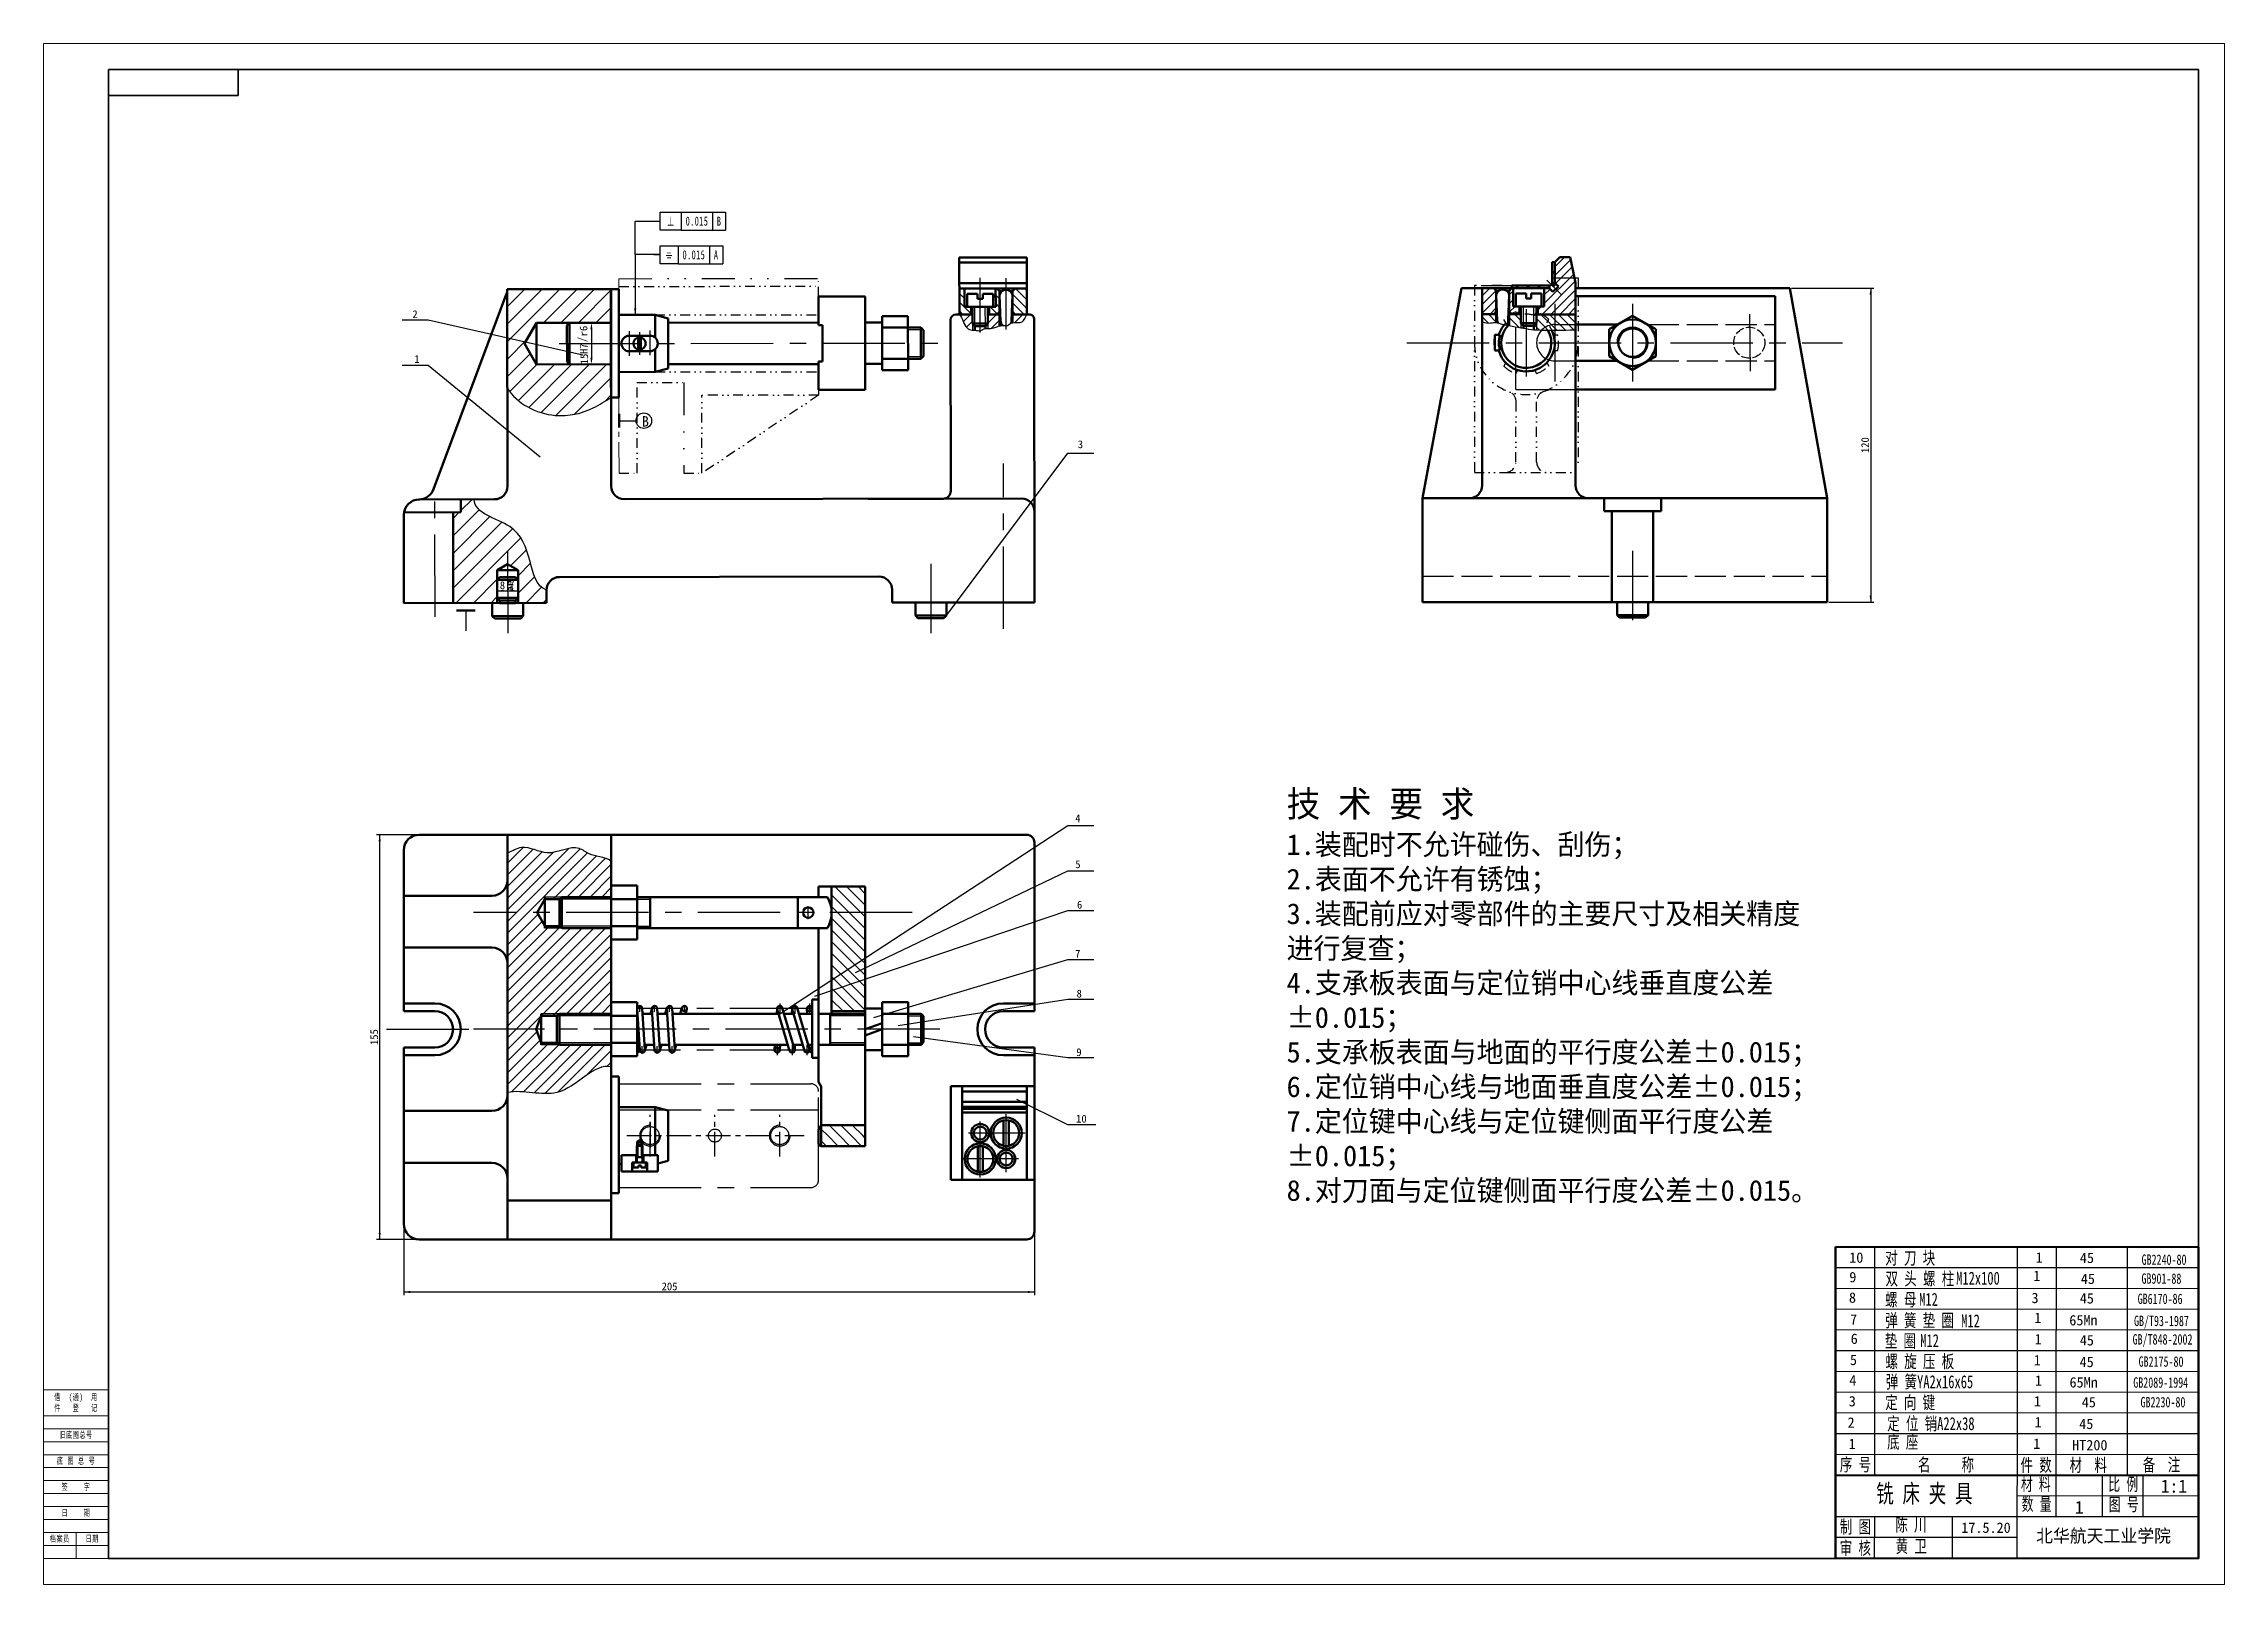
# Model space of a CAD drawing. Header units: millimetres. Extents: x -27 to 814, y 368 to 962.
import ezdxf
from ezdxf.enums import TextEntityAlignment as Align

# ---------------------------------------------------------------- set-up
doc = ezdxf.new("R2010")
doc.units = ezdxf.units.MM
for name, pattern in [('ACAD_ISO02W100', [15, 12, -3]), ('CENTER', [50.8, 31.75, -6.35, 6.35, -6.35]), ('DIVIDE', [31.75, 12.7, -6.35, 0, -6.35, 0, -6.35]), ('双点画线', [22, 12, -2, 2, -2, 2, -2])]:
    doc.linetypes.add(name, pattern=pattern)
doc.layers.get('0').update_dxf_attribs({"lineweight": 18})
for name, color, linetype, lineweight in [('中心线', 7, 'CENTER', 25), ('剖面线层', 4, 'Continuous', 18), ('图层1', 4, 'Continuous', 50), ('图层2', 5, 'Continuous', 25), ('图层3', 1, 'CENTER', 25), ('图层4', 3, 'DIVIDE', 25), ('图层5', 7, 'ACAD_ISO02W100', 35), ('尺寸线层', 3, 'Continuous', 18), ('粗实线', 7, 'Continuous', 50), ('粗实线层', 7, 'Continuous', 35), ('细实线', 7, 'Continuous', 25), ('细实线层', 7, 'Continuous', 18)]:
    doc.layers.add(name, color=color, linetype=linetype, lineweight=lineweight)
doc.styles.add('标准', font='', dxfattribs={"width": 0.667})
doc.styles.add('样式 1', font='', dxfattribs={"width": 0.707})
doc.styles.get('标准').set_extended_font_data('宋体')
doc.styles.get('样式 1').set_extended_font_data('宋体')
doc.dimstyles.new('ISO-25', dxfattribs={"dimtxt": 3, "dimasz": 2.5, "dimexe": 1.25, "dimexo": 0.625, "dimtad": 1, "dimtxsty": 'Standard', "dimcen": 2.5, "dimdle": 5, "dimadec": 0, "dimazin": 0, "dimtfac": 1, "dimtmove": 0, "dimatfit": 3, "dimfxl": 0, "dimarcsym": 0})
pattern_1 = [(45, (0, 0), (-2.12132, 2.12132), [])]

msp = doc.modelspace()

# ---------------------------------------------------------------- texts
at = {"layer": '图层2', "color": 0}
for s, insert, char_height, width, attachment_point, rotation in [('2', (115.142, 855.851), 3, 2.48079, 7, 0.074994), ('r6', (182.708, 848.825), 3, 5.85579, 7, 90.074994), ('1', (115.874, 838.567), 3, 1.83079, 7, 0.074994), ('/', (182.771, 846.56), 3, 2.73213, 7, 90.074994), ('H7', (182.777, 842.001), 3, 5.93072, 7, 90.074994), ('15', (182.952, 838.043), 3, 5.28079, 7, 90.074994), ('B', (203.617, 818.049), 4, 2.55556, 1, 0.074994), ('9', (669.278, 484.077), 4, 3.43664, 7, 359.967878), ('10', (669.242, 491.597), 4, 7.13664, 7, 359.967878), ('1', (740.264, 488.657), 4, 15, 1, 359.967878), ('1', (741.16, 495.701), 4, 15, 1, 359.967878), ('45', (758.214, 495.573), 4, 27.5, 1, 359.967878), ('8', (669.144, 476.178), 4, 3.40331, 7, 359.967878), ('3', (739.542, 480.113), 4, 15, 1, 359.967878), ('45', (758.181, 479.96), 4, 27.5, 1, 359.967878), ('45', (758.575, 487.486), 4, 27.5, 1, 359.967878), ('7', (669.595, 467.824), 4, 3.2366, 7, 359.967878), ('1', (740.654, 472.459), 4, 15, 1, 359.967878), ('65Mn', (754.13, 471.53), 4, 27.5, 1, 359.967878), ('6', (669.823, 460.312), 4, 3.40331, 7, 359.967878), ('1', (740.768, 464.211), 4, 15, 1, 359.967878), ('45', (758.173, 463.799), 4, 27.5, 1, 359.967878), ('5', (669.536, 452.155), 4, 3.2366, 7, 359.967878), ('1', (740.417, 456.12), 4, 15, 1, 359.967878), ('45', (758.102, 455.44), 4, 27.5, 1, 359.967878), ('4', (669.279, 444.33), 4, 3.66997, 7, 359.967878), ('1', (740.875, 448.228), 4, 15, 1, 359.967878), ('65Mn', (754.209, 447.573), 4, 27.5, 1, 359.967878), ('3', (669.059, 436.232), 4, 3.23664, 7, 359.967878), ('1', (740.471, 440.275), 4, 15, 1, 359.967878), ('45', (758.923, 439.925), 4, 27.5, 1, 359.967878), ('2', (668.606, 428.064), 4, 3.30331, 7, 359.967878), ('1', (740.695, 432.24), 4, 15, 1, 359.967878), ('45', (757.956, 427.507), 4, 7.70331, 7, 359.967878), ('1', (669.034, 419.838), 4, 2.43664, 7, 359.967878), ('1', (740.204, 423.92), 4, 15, 1, 359.967878), ('HT200', (755.236, 419.31), 4, 20.76997, 7, 359.967878)]:
    msp.add_mtext(s, dxfattribs=dict(at, insert=insert, char_height=char_height, width=width, attachment_point=attachment_point, rotation=rotation))
at = {"layer": '图层2', "color": 0, "char_height": 3, "attachment_point": 7}
for s, insert, width in [('3', (371.749, 805.666), 2.425), ('4', (370.758, 661.498), 2.75), ('5', (370.783, 643.738), 2.425), ('6', (371.423, 628.165), 2.55), ('7', (370.716, 609.306), 2.425), ('8', (371.275, 593.881), 2.55), ('9', (371.179, 571.301), 2.575), ('10', (371.098, 545.649), 5.35)]:
    msp.add_mtext(s, dxfattribs=dict(at, insert=insert, width=width))
at = {"layer": '图层2', "color": 0, "style": '样式 1'}
for s, insert, char_height, width, attachment_point, rotation in [('{\\Ftxt,gbcbig.shx;H7\\Pr6}', (152.148, 755.048), 1.5, 1.6545, 1, 0.074994), (' 对 刀 块', (680.716, 490.47), 5, 33.64691, 7, 359.967878), ('双 头 螺 柱', (683.254, 482.489), 5, 40.8054, 7, 359.967878), ('M12x100', (710.488, 488.231), 5, 17.8746, 1, 359.967878), ('GB2240-80', (782.002, 494.875), 4, 27.5, 1, 359.967878), ('螺 母', (683.084, 474.419), 5, 18.12236, 7, 359.967878), ('M12', (696.22, 480.061), 5, 61.73854, 1, 359.967878), ('GB6170-86', (780.485, 479.77), 4, 27.5, 1, 359.967878), ('GB901-88', (781.955, 487.58), 4, 27.5, 1, 359.967878), ('弹 簧 垫 圈', (683.129, 466.403), 5, 40.33404, 7, 359.967878), ('M12', (712.418, 471.776), 5, 61.73854, 1, 359.967878), ('GB/T93-1987', (779.076, 471.264), 4, 27.5, 1, 359.967878), ('垫 圈', (682.977, 458.486), 5, 17.76879, 7, 359.967878), ('M12', (696.631, 464.14), 5, 61.73854, 1, 359.967878), ('GB/T848-2002', (778.532, 464.147), 4, 27.5, 1, 359.967878), ('螺 旋 压 板', (683.215, 450.594), 5, 40.74641, 7, 359.967878), ('GB2175-80', (780.846, 455.584), 4, 17.78498, 1, 359.967878), ('弹 簧{\\C7;YA2x16x65}', (683.361, 442.762), 5, 51.91117, 7, 359.967878), ('GB2089-1994', (778.803, 447.501), 4, 21.86987, 1, 359.967878), ('定 向 键', (683.108, 434.729), 5, 29.40491, 7, 359.967878), ('GB2230-80', (781.585, 439.935), 4, 27.5, 1, 359.967878), ('定 位 销{\\C7;A22x38}', (683.883, 426.598), 5, 51.88159, 7, 359.967878), ('底 座', (683.858, 425.071), 5, 55, 1, 359.967878), ('序 号', (665.615, 410.814), 5, 18.12232, 7, 359.967878), ('名     称', (695.726, 410.748), 5, 33.17553, 7, 359.967878), ('件 数', (735.321, 410.626), 5, 18.26968, 7, 359.967878), ('材  料', (754.187, 410.648), 5, 22.06983, 7, 359.967878), ('备  注', (782.466, 410.755), 5, 21.86355, 7, 359.967878), ('铣 床 夹 具', (679.675, 406.227), 7, 70, 1, 359.967878), ('制 图', (665.581, 386.838), 5, 17.88667, 7, 359.967878), ('陈 川', (687.036, 393.166), 5, 30, 1, 359.967878), ('审 核', (665.59, 378.655), 5, 17.88677, 7, 359.967878), ('黄 卫', (687.144, 384.92), 5, 30, 1, 0.159609)]:
    msp.add_mtext(s, dxfattribs=dict(at, insert=insert, char_height=char_height, width=width, attachment_point=attachment_point, rotation=rotation))
at = {"layer": '图层2', "color": 7, "rotation": 359.967878}
for s, insert, char_height, width, attachment_point in [('1', (756.274, 394.874), 5, 3.0458, 7), (' 17.5.20', (709.752, 391.544), 4, 25, 1)]:
    msp.add_mtext(s, dxfattribs=dict(at, insert=insert, char_height=char_height, width=width, attachment_point=attachment_point))
at = {"layer": '尺寸线层', "color": 7, "char_height": 5, "attachment_point": 1}
for s, insert, width in [('{\\W0.7;材 料}', (735.45, 408.808), 14.99551), ('{\\W0.7;比 例}', (769.16, 408.79), 15.67968), ('1:1', (789.365, 408.028), 21.49245), ('{\\W0.7;数 量}', (735.747, 401.11), 14.99551), ('{\\W0.707;图 号}', (769.306, 401.012), 15.67964), ('北华航天工业学院', (741.319, 388.89), 69.99102)]:
    msp.add_mtext(s, dxfattribs=dict(at, insert=insert, width=width))
at = {"layer": '细实线', "color": 0, "insert": (452.268, 673.583), "char_height": 8, "width": 201.26713, "attachment_point": 1}
msp.add_mtext('{\\H1.25x;技 术 要 求\\P}1.装配时不允许碰伤、刮伤；\\P2.表面不允许有锈蚀；\\P3.装配前应对零部件的主要尺寸及相关精度进行复查；\\P4.支承板表面与定位销中心线垂直度公差%%P0.015；\\P5.支承板表面与地面的平行度公差%%P0.015；\\P6.定位销中心线与地面垂直度公差%%P0.015；\\P7.定位键中心线与定位键侧面平行度公差%%P0.015；\\P8.对刀面与定位键侧面平行度公差%%P0.015。\\P', dxfattribs=at)

# ---------------------------------------------------------------- blocks, each defined once
blk = doc.blocks.new('*X3')
at = {"layer": '图层2', "linetype": 'Continuous'}
for points in [[(147.88, 750.73), (150.38, 751.15), (150.38, 750.32)], [(155.88, 750.74), (153.38, 751.15), (153.38, 750.32)]]:
    blk.add_hatch(color=0, dxfattribs=at).paths.add_polyline_path(points, flags=0)
at = {"layer": '图层2', "color": 0, "linetype": 'Continuous'}
for p, q in [((147.88, 752.74), (147.88, 749.48)), ((147.88, 750.73), (155.88, 750.74)), ((155.88, 752.75), (155.88, 749.49))]:
    blk.add_line(p, q, dxfattribs=at)
at = {"layer": '图层2', "color": 0, "insert": (149.87, 752.84), "char_height": 3, "width": 6, "attachment_point": 5, "rotation": 0.07499}
blk.add_mtext('8', dxfattribs=at)
blk = doc.blocks.new('*X4')
at = {"layer": '图层2', "color": 0, "linetype": 'Continuous', "lineweight": -2}
for p, q in [((0, 3.5), (6.91, 3.5)), ((0, -3.5), (0, 3.5)), ((0, 0), (0, 0)), ((0, 0), (0, 0)), ((6.91, 3.5), (6.91, -3.5)), ((6.91, 3.5), (24.13, 3.5)), ((19.06, 3.5), (19.06, -3.5)), ((24.13, 3.5), (24.13, -3.5)), ((6.91, -3.5), (0, -3.5)), ((6.91, -3.5), (24.13, -3.5))]:
    blk.add_line(p, q, dxfattribs=at)
at = {"layer": '图层2', "color": 0, "char_height": 3.5, "attachment_point": 5, "line_spacing_factor": 1.15057, "style": '标准'}
for s, insert, width in [('{\\fGDT|b0|i0|c134|p2;\\T1;i}', (3.45, 0), 6.9068), ('\\T1.1;A', (21.6, 0), 7)]:
    blk.add_mtext(s, dxfattribs=dict(at, insert=insert, width=width))
at = {"layer": '图层2', "color": 0, "lineweight": -2, "insert": (8.66, 0), "char_height": 3.5, "width": 17.2027, "attachment_point": 4, "line_spacing_factor": 1.15057, "style": '标准'}
blk.add_mtext('\\T1.1;0.015', dxfattribs=at)
blk = doc.blocks.new('*X5')
at = {"layer": '图层2', "color": 0, "linetype": 'Continuous', "lineweight": -2}
for p, q in [((0, 3.5), (8.12, 3.5)), ((0, -3.5), (0, 3.5)), ((0, 0), (0, 0)), ((0, 0), (0, 0)), ((8.12, 3.5), (8.12, -3.5)), ((8.12, 3.5), (25.26, 3.5)), ((20.27, 3.5), (20.27, -3.5)), ((25.26, 3.5), (25.26, -3.5)), ((8.12, -3.5), (0, -3.5)), ((8.12, -3.5), (25.26, -3.5))]:
    blk.add_line(p, q, dxfattribs=at)
at = {"layer": '图层2', "color": 0, "char_height": 3.5, "attachment_point": 5, "line_spacing_factor": 1.15057, "style": '标准'}
for s, insert, width in [('{\\fGDT|b0|i0|c134|p2;\\T1;b}', (4.06, 0), 8.1157), ('\\T1.1;B', (22.77, 0), 7)]:
    blk.add_mtext(s, dxfattribs=dict(at, insert=insert, width=width))
at = {"layer": '图层2', "color": 0, "lineweight": -2, "insert": (9.87, 0), "char_height": 3.5, "width": 17.2027, "attachment_point": 4, "line_spacing_factor": 1.15057, "style": '标准'}
blk.add_mtext('\\T1.1;0.015', dxfattribs=at)
blk = doc.blocks.new('*X6')
at = {"layer": '图层2', "linetype": 'Continuous'}
for points in [[(111.81, 480.41), (114.31, 480.83), (114.31, 479.99)], [(355.04, 480.41), (352.54, 480.83), (352.54, 479.99)]]:
    blk.add_hatch(color=0, dxfattribs=at).paths.add_polyline_path(points, flags=0)
at = {"layer": '图层2', "color": 0, "linetype": 'Continuous'}
for p, q in [((111.81, 506.05), (111.81, 479.16)), ((355.04, 506.05), (355.04, 479.16)), ((111.81, 480.41), (355.04, 480.41))]:
    blk.add_line(p, q, dxfattribs=at)
at = {"layer": '图层2', "color": 0, "insert": (214.31, 482.52), "char_height": 3, "width": 11.8333, "attachment_point": 5}
blk.add_mtext('205', dxfattribs=at)
blk = doc.blocks.new('*X7')
at = {"layer": '图层2', "linetype": 'Continuous'}
for points in [[(102.54, 656.67), (102.12, 654.17), (102.96, 654.17)], [(102.54, 500.67), (102.12, 503.17), (102.96, 503.17)]]:
    blk.add_hatch(color=0, dxfattribs=at).paths.add_polyline_path(points, flags=0)
at = {"layer": '图层2', "color": 0, "linetype": 'Continuous'}
for p, q in [((117.19, 656.67), (101.29, 656.67)), ((102.54, 500.67), (102.54, 656.67)), ((117.19, 500.67), (101.29, 500.67))]:
    blk.add_line(p, q, dxfattribs=at)
at = {"layer": '图层2', "color": 0, "insert": (100.42, 578.67), "char_height": 3, "width": 11.3, "attachment_point": 5, "rotation": 90}
blk.add_mtext('155', dxfattribs=at)
blk = doc.blocks.new('*X8')
at = {"layer": '图层2', "linetype": 'Continuous'}
for points in [[(677.52, 867.37), (677.93, 864.87), (677.1, 864.87)], [(677.52, 746.37), (677.93, 748.87), (677.1, 748.87)]]:
    blk.add_hatch(color=0, dxfattribs=at).paths.add_polyline_path(points, flags=0)
at = {"layer": '图层2', "color": 0, "linetype": 'Continuous'}
for p, q in [((647.02, 867.37), (678.77, 867.37)), ((677.52, 867.37), (677.52, 746.37)), ((661.32, 746.37), (678.77, 746.37))]:
    blk.add_line(p, q, dxfattribs=at)
at = {"layer": '图层2', "color": 0, "insert": (675.4, 806.87), "char_height": 3, "width": 11.4, "attachment_point": 5, "rotation": 90}
blk.add_mtext('120', dxfattribs=at)
blk = doc.blocks.new('*X9')
at = {"layer": '粗实线层'}
for p, q in [((410.5, 287), (-395.5, 287)), ((-395.5, 287), (-395.5, -287)), ((-345.5, 287), (-345.5, 277)), ((410.5, -287), (410.5, 287)), ((-345.5, 277), (-395.5, 277)), ((-395.5, -287), (410.5, -287))]:
    blk.add_line(p, q, dxfattribs=at)
at = {"layer": '细实线层'}
for p, q in [((420.5, 297), (-420.5, 297)), ((-420.5, 297), (-420.5, -297)), ((420.5, -297), (420.5, 297)), ((-420.5, -222), (-395.5, -222)), ((-420.5, -232), (-395.5, -232)), ((-420.5, -237), (-395.5, -237)), ((-420.5, -242), (-395.5, -242)), ((-420.5, -247), (-395.5, -247)), ((-420.5, -252), (-395.5, -252)), ((-420.5, -257), (-395.5, -257)), ((-420.5, -262), (-395.5, -262)), ((-420.5, -267), (-395.5, -267)), ((-420.5, -272), (-395.5, -272)), ((-420.5, -277), (-395.5, -277)), ((-408, -287), (-408, -277)), ((-420.5, -282), (-395.5, -282)), ((-420.5, -287), (-395.5, -287)), ((-420.5, -297), (420.5, -297))]:
    blk.add_line(p, q, dxfattribs=at)
at = {"layer": '尺寸线层', "char_height": 2.514, "attachment_point": 5, "line_spacing_factor": 0.99982, "style": '标准'}
for s, insert, width in [('\\T1.1;借  (通)  用\\P件   登   记', (-408, -227), 48), ('\\T1.1;旧底图总号', (-408, -239.5), 48), ('\\T1.1;底 图 总 号', (-408, -249.5), 48), ('\\T1.1;签    字', (-408, -259.5), 48), ('\\T1.1;日    期', (-408, -269.5), 48), ('\\T1.1;档案员', (-414.25, -279.5), 23), ('\\T1.1;日期', (-401.75, -279.5), 23)]:
    blk.add_mtext(s, dxfattribs=dict(at, insert=insert, width=width))
at = {"layer": '尺寸线层', "style": '标准', "width": 0.667}
blk.add_attdef('图纸编号', text='', height=5.22, rotation=180, dxfattribs=at).set_placement((-370.5, 282), align=Align.MIDDLE_CENTER)
for tag, p in [('登记', (-408, -234.5)), ('旧底图总号', (-408, -244.5)), ('底图总号', (-408, -254.5)), ('签字', (-408, -264.5)), ('签字日期', (-408, -274.5)), ('档案员', (-414.25, -284.5)), ('日期', (-401.75, -284.5))]:
    blk.add_attdef(tag, text='', height=2.61, dxfattribs=at).set_placement(p, align=Align.MIDDLE_CENTER)

# ---------------------------------------------------------------- dimensions: what is measured, and where the dimension line sits
at = {"layer": '图层2', "color": 0}
for base, p1, p2, angle, text, picture, middle in [((677.516, 746.372), (646.397, 867.372), (660.691, 746.372), 270, '120', '*X8', (677.516, 806.872)), ((102.538, 656.674), (117.81, 500.674), (117.81, 656.674), 90, '155', '*X7', (102.538, 578.674))]:
    dim = msp.add_linear_dim(base=base, p1=p1, p2=p2, angle=angle, text=text, dimstyle='ISO-25', override={"dimsah": 1, "dimtol": 1, "dimtp": 0, "dimtm": 0, "dimtolj": 1}, dxfattribs=at)
    dim.commit()
    dim.dimension.update_dxf_attribs({"geometry": picture, "text_midpoint": middle})
dim = msp.add_linear_dim(base=(155.883, 750.741), p1=(147.88, 753.364), p2=(155.88, 753.375), angle=0.074994, text='8', dimstyle='ISO-25', override={"dimsah": 1, "dimtol": 1, "dimtp": 0, "dimtm": 0, "dimtolj": 1}, dxfattribs=at)
dim.commit()
dim.dimension.update_dxf_attribs({"geometry": '*X3', "text_midpoint": (149.871, 750.733), "dimtype": 160})
dim = msp.add_linear_dim(base=(355.035, 480.412), p1=(111.81, 506.674), p2=(355.035, 506.674), text='205', dimstyle='ISO-25', override={"dimsah": 1, "dimtol": 1, "dimtp": 0, "dimtm": 0, "dimtolj": 1}, dxfattribs=at)
dim.commit()
dim.dimension.update_dxf_attribs({"geometry": '*X6', "text_midpoint": (214.31, 480.412), "dimtype": 160})

# ---------------------------------------------------------------- hatches: boundary and pattern name
at = {"lineweight": 50}
h = msp.add_hatch(dxfattribs=at)
h.set_pattern_fill('无图案', color=256, scale=3, angle=45, style=0, pattern_type=0)
h.set_pattern_definition(pattern_1)
h.paths.add_polyline_path([(539.13, 867.372), (539.126, 867.906), (539.122, 868.372), (553.622, 868.372), (553.629, 867.486), (553.63, 867.372), (553.57, 867.372), (551.63, 867.372), (539.63, 867.372)], flags=0)
at = {"layer": '剖面线层', "lineweight": 50}
h = msp.add_hatch(dxfattribs=at)
h.set_pattern_fill('无图案', color=0, scale=3, angle=45, style=0, pattern_type=0)
h.set_pattern_definition(pattern_1)
h.paths.add_polyline_path([(554.691, 871.372), (554.691, 873.896), (554.691, 877.372), (555.691, 877.372), (555.691, 871.372)], flags=0)
h.paths.add_polyline_path([(554.691, 868.372), (554.691, 870.202), (554.691, 871.372), (555.691, 871.372), (555.691, 869.493), (555.691, 868.372)], flags=0)
at = {"layer": '图层2'}
h = msp.add_hatch(dxfattribs=at)
h.set_pattern_fill('ANSI31', color=0, scale=0.75, style=0)
h.paths.add_polyline_path([(533.13, 866.372), (532.13, 867.372), (527.691, 867.372), (527.691, 857.372), (532.13, 857.372), (533.13, 858.372)], flags=0)
edge = h.paths.add_edge_path(flags=0)
edge.add_line((539.63, 867.372), (539.13, 867.372))
edge.add_line((539.13, 867.372), (538.13, 866.372))
edge.add_line((538.13, 866.372), (538.13, 858.372))
edge.add_line((538.13, 858.372), (539.001, 857.502))
edge.add_arc((544.691, 846.372), 12.5, 108.662925, 117.079593, ccw=False)
edge.add_line((540.691, 858.215), (540.691, 860.372))
edge.add_line((540.691, 860.372), (539.63, 860.372))
edge.add_line((539.63, 860.372), (539.63, 867.372))
h.paths.add_polyline_path([(542.13, 860.372), (540.691, 860.372), (540.691, 858.215), (541.178, 857.372), (542.13, 857.372)], flags=0)
edge = h.paths.add_edge_path(flags=0)
edge.add_arc((544.691, 846.372), 12.5, 108.662925, 117.079593)
edge.add_line((539.001, 857.502), (539.13, 857.372))
edge.add_line((539.13, 857.372), (540.691, 857.372))
edge.add_line((540.691, 857.372), (540.691, 858.215))
h.paths.add_polyline_path([(540.691, 858.215), (540.691, 857.372), (541.178, 857.372)], flags=0)
edge = h.paths.add_edge_path(flags=0)
edge.add_line((563.691, 869.493), (563.311, 871.372))
edge.add_line((563.311, 871.372), (555.691, 871.372))
edge.add_line((555.691, 871.372), (555.691, 869.493))
edge.add_line((555.691, 869.493), (557.105, 868.079))
edge.add_line((557.105, 868.079), (554.984, 865.958))
edge.add_line((554.984, 865.958), (553.57, 867.372))
edge.add_line((553.57, 867.372), (551.63, 867.372))
edge.add_line((551.63, 867.372), (551.63, 860.372))
edge.add_line((551.63, 860.372), (549.13, 860.372))
edge.add_line((549.13, 860.372), (549.13, 858.057))
edge.add_arc((544.691, 846.372), 12.5, 61.024383, 69.197541, ccw=False)
edge.add_line((550.746, 857.307), (563.691, 857.307))
edge.add_line((563.691, 857.307), (563.691, 869.493))
h.paths.add_polyline_path([(561.691, 879.372), (557.691, 879.372), (555.691, 877.372), (555.691, 871.372), (563.311, 871.372), (562.805, 873.872)], flags=0)
edge = h.paths.add_edge_path(flags=0)
edge.add_line((548.691, 858.215), (548.691, 857.307))
edge.add_line((548.691, 857.307), (550.746, 857.307))
edge.add_arc((544.691, 846.372), 12.5, 61.024395, 71.337069)
edge = h.paths.add_edge_path(flags=0)
edge.add_line((549.13, 860.372), (548.691, 860.372))
edge.add_line((548.691, 860.372), (548.691, 858.215))
edge.add_arc((544.691, 846.372), 12.5, 69.197538, 71.337071, ccw=False)
edge.add_line((549.13, 858.057), (549.13, 860.372))
h.paths.add_polyline_path([(548.691, 860.372), (548.63, 860.372), (548.63, 858.11), (548.691, 858.215)], flags=0)
h.paths.add_polyline_path([(548.691, 858.215), (548.63, 858.11), (548.63, 857.307), (548.691, 857.307)], flags=0)
h = msp.add_hatch(dxfattribs=at)
h.set_pattern_fill('ANSI31', color=0, scale=1.5, angle=0.075, style=0)
edge = h.paths.add_edge_path(flags=0)
edge.add_line((130.889, 745.975), (147.889, 745.997))
edge.add_line((147.889, 745.997), (147.887, 747.997))
edge.add_line((147.887, 747.997), (147.873, 758.732))
edge.add_line((147.873, 758.732), (151.87, 761.046))
edge.add_line((151.87, 761.046), (155.873, 758.742))
edge.add_line((155.873, 758.742), (155.887, 748.007))
edge.add_line((155.887, 748.007), (155.889, 746.007))
edge.add_line((155.889, 746.007), (166.889, 746.022))
edge.add_line((166.889, 746.022), (166.883, 751.022))
edge.add_spline(control_points=[(166.883, 751.022), (162.834, 752.301), (160.398, 763.726), (155.384, 777.692), (139.022, 780.223), (139.014, 785.985)], knot_values=[0, 0, 0, 0, 13.2369201, 29.3519887, 47.3161589, 47.3161589, 47.3161589, 47.3161589], weights=[1, 1, 1, 1, 1, 1], degree=3, periodic=0)
edge.add_line((139.014, 785.985), (133.837, 785.979))
edge.add_line((133.837, 785.979), (133.844, 780.979))
edge.add_line((133.844, 780.979), (130.844, 780.975))
edge.add_line((130.844, 780.975), (130.889, 745.975))
h.paths.add_polyline_path([(151.756, 848.149), (158.755, 846.568), (163.042, 854.017), (191.748, 854.054), (191.731, 867.054), (151.731, 867.002)], flags=0)
edge = h.paths.add_edge_path(flags=0)
edge.add_line((163.063, 838.017), (158.434, 846.011))
edge.add_line((158.434, 846.011), (158.755, 846.568))
edge.add_line((158.755, 846.568), (151.756, 848.149))
edge.add_line((151.756, 848.149), (151.781, 829.002))
edge.add_spline(control_points=[(151.781, 829.002), (155.343, 822.851), (168.205, 816.308), (183.122, 819.648), (189.493, 823.897), (191.786, 825.235)], knot_values=[0, 0, 0, 0, 21.7950074, 37.0394907, 45.1793625, 45.1793625, 45.1793625, 45.1793625], weights=[1, 1, 1, 1, 1, 1], degree=3, periodic=0)
edge.add_line((191.786, 825.235), (191.769, 838.054))
edge.add_line((191.769, 838.054), (163.063, 838.017))
h = msp.add_hatch(dxfattribs=at)
h.set_pattern_fill('ANSI31', color=0, scale=0.75, angle=90.075, style=0)
h.paths.add_polyline_path([(328.074, 867.233), (326.074, 867.23), (326.087, 857.23), (330.587, 857.236), (330.583, 860.236), (328.083, 860.233)], flags=0)
h.paths.add_polyline_path([(341.575, 866.251), (340.574, 867.249), (340.074, 867.249), (340.083, 860.249), (337.583, 860.245), (337.587, 857.245), (340.587, 857.249), (341.586, 858.251)], flags=0)
h.paths.add_polyline_path([(352.074, 867.264), (347.574, 867.258), (346.575, 866.257), (346.578, 864.257), (346.586, 858.257), (347.587, 857.258), (352.087, 857.264)], flags=0)
for points in [[(200.659, 859.566), (201.492, 859.567), (201.079, 857.067)], [(183.767, 851.544), (184.601, 851.545), (184.181, 854.045)], [(183.782, 840.544), (184.615, 840.545), (184.202, 838.045)]]:
    msp.add_hatch(color=0, dxfattribs=at).paths.add_polyline_path(points, flags=0)
h = msp.add_hatch(dxfattribs=at)
h.set_pattern_fill('ANSI31', color=0, scale=0.75, angle=0.075, style=0)
edge = h.paths.add_edge_path(flags=0)
edge.add_line((331.087, 857.237), (326.087, 857.23))
edge.add_spline(control_points=[(326.087, 857.23), (327.533, 855.886), (327.622, 852.538), (330.352, 851.243), (331.095, 851.197)], knot_values=[0, 0, 0, 0, 5.9892024, 8.249109, 8.249109, 8.249109, 8.249109], weights=[1, 1, 1, 1, 1], degree=3, periodic=0)
edge.add_line((331.095, 851.197), (331.092, 853.724))
edge.add_line((331.092, 853.724), (331.087, 857.237))
edge = h.paths.add_edge_path(flags=0)
edge.add_line((341.587, 857.251), (337.087, 857.245))
edge.add_line((337.087, 857.245), (337.092, 853.732))
edge.add_line((337.092, 853.732), (337.086, 851.833))
edge.add_spline(control_points=[(337.086, 851.833), (337.089, 851.832), (338.642, 851.77), (340.103, 852.333), (341.593, 852.827)], knot_values=[0, 0, 0, 0, 0.0076122, 4.6428521, 4.6428521, 4.6428521, 4.6428521], weights=[1, 1, 1, 1, 1], degree=3, periodic=0)
edge.add_line((341.593, 852.827), (341.587, 857.251))
edge = h.paths.add_edge_path(flags=0)
edge.add_spline(control_points=[(346.591, 854.046), (347.809, 854.304), (350.7, 853.475), (351.529, 856.294), (352.087, 857.264)], knot_values=[0, 0, 0, 0, 3.744231, 7.1378965, 7.1378965, 7.1378965, 7.1378965], weights=[1, 1, 1, 1, 1], degree=3, periodic=0)
edge.add_line((352.087, 857.264), (347.087, 857.258))
edge.add_line((347.087, 857.258), (346.587, 857.257))
edge.add_line((346.587, 857.257), (346.591, 854.046))
h = msp.add_hatch(dxfattribs=at)
h.set_pattern_fill('ANSI31', color=0, scale=0.75, angle=90, style=0)
h.paths.add_polyline_path([(563.691, 857.307), (555.691, 857.307), (555.691, 853.372), (563.691, 853.372)], flags=0)
edge = h.paths.add_edge_path(flags=0)
edge.add_line((563.691, 853.372), (555.691, 853.372))
edge.add_line((555.691, 853.372), (555.691, 851.205))
edge.add_spline(control_points=[(555.691, 851.205), (558.357, 851.214), (561.024, 851.273), (563.691, 851.332)], knot_values=[0, 0, 0, 0, 8.001141, 8.001141, 8.001141, 8.001141], weights=[1, 1, 1, 1], degree=3, periodic=0)
edge.add_line((563.691, 851.332), (563.691, 853.372))
edge = h.paths.add_edge_path(flags=0)
edge.add_line((533.13, 857.372), (527.691, 857.372))
edge.add_line((527.691, 857.372), (527.691, 854.399))
edge.add_spline(control_points=[(527.691, 854.399), (528.81, 854.115), (530.607, 853.659), (532.469, 854.306), (533.13, 854.161)], knot_values=[0, 0, 0, 0, 3.4288693, 5.5087725, 5.5087725, 5.5087725, 5.5087725], weights=[1, 1, 1, 1, 1], degree=3, periodic=0)
edge.add_line((533.13, 854.161), (533.13, 857.372))
edge = h.paths.add_edge_path(flags=0)
edge.add_line((540.691, 857.372), (538.754, 857.372))
edge.add_arc((544.691, 846.372), 12.5, 118.357637, 121.658335)
edge.add_line((538.13, 857.012), (538.13, 852.949))
edge.add_spline(control_points=[(538.13, 852.949), (538.983, 852.786), (539.837, 852.634), (540.691, 852.483)], knot_values=[0, 0, 0, 0, 2.6026664, 2.6026664, 2.6026664, 2.6026664], weights=[1, 1, 1, 1], degree=3, periodic=0)
edge.add_line((540.691, 852.483), (540.691, 857.372))
edge = h.paths.add_edge_path(flags=0)
edge.add_arc((544.709, 846.38), 10.981, 100.910268, 107.171272)
edge.add_line((541.467, 856.871), (541.178, 857.372))
edge.add_line((541.178, 857.372), (540.691, 857.372))
edge.add_line((540.691, 857.372), (540.691, 852.483))
edge.add_spline(control_points=[(540.691, 852.483), (541.338, 852.369), (541.984, 852.256), (542.63, 852.14)], knot_values=[0, 0, 0, 0, 1.9693991, 1.9693991, 1.9693991, 1.9693991], weights=[1, 1, 1, 1], degree=3, periodic=0)
edge.add_line((542.63, 852.14), (542.63, 853.86))
edge.add_line((542.63, 853.86), (542.63, 857.162))
edge = h.paths.add_edge_path(flags=0)
edge.add_line((542.63, 857.162), (542.63, 857.372))
edge.add_line((542.63, 857.372), (541.178, 857.372))
edge.add_line((541.178, 857.372), (541.467, 856.871))
edge.add_arc((544.709, 846.38), 10.981, 100.910267, 107.171273, ccw=False)
edge = h.paths.add_edge_path(flags=0)
edge.add_line((542.63, 853.86), (542.63, 852.14))
edge.add_spline(control_points=[(542.63, 852.14), (542.964, 852.08), (543.297, 852.02), (543.63, 851.96)], knot_values=[0, 0, 0, 0, 1.0161662, 1.0161662, 1.0161662, 1.0161662], weights=[1, 1, 1, 1], degree=3, periodic=0)
edge.add_line((543.63, 851.96), (543.63, 852.86))
edge.add_line((543.63, 852.86), (542.63, 853.86))
edge = h.paths.add_edge_path(flags=0)
edge.add_line((548.63, 853.86), (547.63, 852.86))
edge.add_line((547.63, 852.86), (547.63, 851.388))
edge.add_spline(control_points=[(547.63, 851.388), (547.963, 851.364), (548.297, 851.347), (548.63, 851.332)], knot_values=[0, 0, 0, 0, 1.0015851, 1.0015851, 1.0015851, 1.0015851], weights=[1, 1, 1, 1], degree=3, periodic=0)
edge.add_line((548.63, 851.332), (548.63, 853.86))
edge = h.paths.add_edge_path(flags=0)
edge.add_line((555.691, 853.372), (555.691, 857.307))
edge.add_line((555.691, 857.307), (548.63, 857.307))
edge.add_line((548.63, 857.307), (548.63, 853.86))
edge.add_line((548.63, 853.86), (548.63, 851.332))
edge.add_spline(control_points=[(548.63, 851.332), (549.313, 851.302), (549.996, 851.278), (550.679, 851.259)], knot_values=[0, 0, 0, 0, 2.050412, 2.050412, 2.050412, 2.050412], weights=[1, 1, 1, 1], degree=3, periodic=0)
edge.add_arc((555.691, 846.372), 7, 90, 135.720322, ccw=False)
edge = h.paths.add_edge_path(flags=0)
edge.add_arc((555.691, 846.372), 7, 108.556811, 135.720322)
edge.add_spline(control_points=[(550.679, 851.259), (551.977, 851.223), (553.275, 851.207), (554.573, 851.204)], knot_values=[0, 0, 0, 0, 3.8940063, 3.8940063, 3.8940063, 3.8940063], weights=[1, 1, 1, 1], degree=3, periodic=0)
edge.add_arc((544.709, 846.38), 10.981, 26.063773, 37.131383)
edge = h.paths.add_edge_path(flags=0)
edge.add_arc((555.691, 846.372), 7, 90, 108.556811)
edge.add_arc((544.709, 846.38), 10.981, 26.063773, 37.131383, ccw=False)
edge.add_spline(control_points=[(554.573, 851.204), (554.946, 851.203), (555.318, 851.204), (555.691, 851.205)], knot_values=[0, 0, 0, 0, 1.1180701, 1.1180701, 1.1180701, 1.1180701], weights=[1, 1, 1, 1], degree=3, periodic=0)
edge.add_line((555.691, 851.205), (555.691, 853.372))
h = msp.add_hatch(dxfattribs=at)
h.set_pattern_fill('ANSI31', color=0, style=0)
h.paths.add_polyline_path([(172.81, 632.674), (166.232, 632.674), (166.232, 631.886), (172.022, 631.886)], flags=0)
h.paths.add_polyline_path([(172.022, 621.463), (166.232, 621.463), (166.232, 620.674), (172.81, 620.674)], flags=0)
h.paths.add_polyline_path([(171.81, 587.674), (164.81, 587.674), (164.81, 586.886), (171.022, 586.886)], flags=0)
h.paths.add_polyline_path([(171.022, 576.463), (164.81, 576.463), (164.81, 575.674), (171.81, 575.674)], flags=0)
edge = h.paths.add_edge_path(flags=0)
edge.add_line((164.81, 576.463), (162.81, 581.674))
edge.add_line((162.81, 581.674), (151.81, 581.674))
edge.add_line((151.81, 581.674), (151.81, 557.285))
edge.add_spline(control_points=[(151.81, 557.285), (158.035, 558.526), (169.841, 554.099), (180.923, 563.284), (188.541, 568.033), (191.81, 567.089)], knot_values=[0, 0, 0, 0, 19.2775966, 32.4767918, 42.8113168, 42.8113168, 42.8113168, 42.8113168], weights=[1, 1, 1, 1, 1, 1], degree=3, periodic=0)
edge.add_line((191.81, 567.089), (191.81, 575.674))
edge.add_line((191.81, 575.674), (171.81, 575.674))
edge.add_line((171.81, 575.674), (164.81, 575.674))
edge.add_line((164.81, 575.674), (164.81, 576.463))
h.paths.add_polyline_path([(191.81, 620.674), (172.81, 620.674), (166.232, 620.674), (166.232, 621.502), (163.246, 626.674), (151.81, 626.674), (151.81, 581.674), (162.81, 581.674), (164.81, 586.886), (164.81, 587.674), (171.81, 587.674), (191.81, 587.674)], flags=0)
edge = h.paths.add_edge_path(flags=0)
edge.add_spline(control_points=[(191.81, 646.669), (188.91, 648.416), (184.172, 648.219), (177.257, 653.807), (168.308, 647.203), (158.24, 653.502), (153.697, 650.478), (151.81, 649.667)], knot_values=[0, 0, 0, 0, 8.6629818, 13.186538, 26.2128253, 35.9629611, 41.9355765, 41.9355765, 41.9355765, 41.9355765], weights=[1, 1, 1, 1, 1, 1, 1, 1], degree=3, periodic=0)
edge.add_line((151.81, 649.667), (151.81, 626.674))
edge.add_line((151.81, 626.674), (163.223, 626.674))
edge.add_line((163.223, 626.674), (166.232, 631.886))
edge.add_line((166.232, 631.886), (166.232, 632.674))
edge.add_line((166.232, 632.674), (172.81, 632.674))
edge.add_line((172.81, 632.674), (191.81, 632.674))
edge.add_line((191.81, 632.674), (191.81, 646.669))

# ---------------------------------------------------------------- linework, layer by layer
at = {"layer": '中心线', "color": 0}
msp.add_line((552.624, 870.439), (558.143, 864.92), dxfattribs=at)
at = {"layer": '图层1', "color": 0}
for p, q in [((352.058, 879.264), (326.058, 879.23)), ((326.058, 879.23), (326.087, 857.23)), ((352.061, 877.264), (326.061, 877.23)), ((352.087, 857.264), (352.058, 879.264)), ((557.691, 879.372), (555.691, 877.372)), ((555.691, 869.493), (555.691, 877.372)), ((557.691, 879.372), (561.691, 879.372)), ((562.805, 873.872), (561.691, 879.372)), ((151.731, 867.002), (191.731, 867.054)), ((151.83, 791.002), (151.731, 867.002)), ((191.83, 791.054), (191.731, 867.054)), ((191.786, 868.054), (191.786, 868.058)), ((191.786, 825.235), (191.786, 867.054)), ((194.786, 825.235), (194.786, 867.054)), ((352.071, 869.385), (326.071, 869.351)), ((352.074, 867.264), (326.074, 867.23)), ((328.074, 867.233), (328.083, 860.233)), ((340.074, 867.249), (340.083, 860.249)), ((340.574, 867.249), (341.575, 866.251)), ((342.541, 866.252), (341.575, 866.251)), ((341.575, 866.251), (341.593, 852.827)), ((346.575, 866.257), (345.61, 866.256)), ((347.574, 867.258), (346.575, 866.257)), ((346.575, 866.257), (346.591, 854.046)), ((346.575, 866.257), (346.578, 864.257)), ((519.691, 867.372), (504.691, 786.372)), ((519.691, 867.372), (553.63, 867.372)), ((527.63, 867.372), (553.63, 867.372)), ((527.691, 791.372), (527.691, 867.372)), ((532.13, 867.372), (533.13, 866.372)), ((533.13, 866.372), (533.13, 854.161)), ((533.13, 866.372), (534.096, 866.372)), ((533.13, 866.372), (533.13, 864.372)), ((537.165, 866.372), (538.13, 866.372)), ((539.13, 867.372), (538.13, 866.372)), ((538.13, 866.372), (538.13, 852.949)), ((539.63, 867.372), (539.63, 860.372)), ((551.63, 867.372), (551.63, 860.372)), ((554.984, 865.958), (553.57, 867.372)), ((557.105, 868.079), (554.984, 865.958)), ((555.691, 869.493), (557.105, 868.079)), ((563.691, 869.493), (562.805, 873.872)), ((563.691, 791.372), (563.691, 869.493)), ((563.691, 867.372), (646.397, 867.372)), ((646.397, 867.372), (660.691, 786.372)), ((123.292, 789.858), (151.352, 864.983)), ((271.735, 864.159), (289.735, 864.226)), ((271.735, 864.159), (271.749, 853.159)), ((289.735, 864.183), (289.782, 828.183)), ((340.083, 860.249), (328.083, 860.233)), ((333.077, 865.239), (329.077, 865.234)), ((329.077, 865.234), (329.083, 860.234)), ((330.587, 857.236), (330.583, 860.236)), ((331.092, 853.724), (331.083, 860.237)), ((333.079, 863.239), (333.077, 865.239)), ((335.079, 863.242), (333.079, 863.239)), ((339.077, 865.247), (335.077, 865.242)), ((335.077, 865.242), (335.079, 863.242)), ((337.083, 860.245), (337.092, 853.732)), ((337.583, 860.245), (337.587, 857.245)), ((339.077, 865.247), (339.083, 860.247)), ((341.586, 858.251), (340.587, 857.249)), ((341.577, 864.761), (341.941, 854.725)), ((346.577, 864.767), (346.239, 854.731)), ((347.587, 857.258), (346.586, 858.257)), ((532.13, 857.372), (533.13, 858.372)), ((533.13, 864.882), (533.481, 854.846)), ((538.13, 864.882), (537.779, 854.846)), ((538.13, 858.372), (539.13, 857.372)), ((539.63, 860.372), (551.63, 860.372)), ((540.63, 865.372), (540.63, 860.372)), ((540.63, 865.372), (544.63, 865.372)), ((542.13, 860.372), (542.13, 857.372)), ((542.63, 860.372), (542.63, 853.86)), ((544.63, 865.372), (544.63, 863.372)), ((544.63, 863.372), (546.63, 863.372)), ((546.63, 865.372), (550.63, 865.372)), ((546.63, 863.372), (546.63, 865.372)), ((548.63, 853.86), (548.63, 860.372)), ((549.13, 857.372), (549.13, 860.372)), ((550.63, 865.372), (550.63, 860.372)), ((563.691, 864.372), (640.691, 864.372)), ((640.691, 828.372), (640.691, 864.372)), ((163.042, 854.017), (158.434, 846.011)), ((191.748, 854.054), (163.042, 854.017)), ((163.063, 838.017), (163.042, 854.017)), ((175.748, 854.033), (174.749, 853.032)), ((174.749, 853.032), (174.768, 839.032)), ((175.748, 854.033), (175.769, 838.033)), ((194.786, 857.058), (208.744, 857.077)), ((208.756, 848.313), (208.744, 857.077)), ((208.744, 857.077), (213.746, 855.743)), ((213.771, 836.423), (213.746, 855.743)), ((271.748, 854.159), (213.748, 854.083)), ((271.749, 853.159), (273.249, 853.161)), ((273.249, 853.161), (273.268, 839.161)), ((296.248, 854.191), (289.748, 854.183)), ((296.245, 856.591), (306.245, 856.604)), ((296.245, 856.591), (296.272, 835.791)), ((311.25, 852.211), (296.251, 852.191)), ((306.245, 856.604), (306.272, 835.804)), ((311.25, 852.211), (311.266, 840.211)), ((311.25, 852.211), (312.252, 851.212)), ((312.252, 851.212), (312.265, 841.212)), ((312.252, 851.212), (312.265, 841.212)), ((322.692, 855.226), (322.779, 789.226)), ((331.087, 857.237), (324.69, 857.228)), ((337.092, 853.732), (331.092, 853.724)), ((332.093, 852.726), (331.092, 853.724)), ((336.093, 852.731), (332.093, 852.726)), ((332.093, 852.726), (332.095, 851.254)), ((336.093, 852.731), (337.092, 853.732)), ((336.093, 852.731), (336.094, 851.831)), ((341.587, 857.251), (337.087, 857.245)), ((352.969, 857.265), (346.587, 857.257)), ((352.087, 857.264), (347.087, 857.258)), ((354.972, 855.268), (355.114, 746.268)), ((533.13, 857.372), (527.691, 857.372)), ((538.13, 857.372), (542.63, 857.372)), ((543.63, 852.86), (542.63, 853.86)), ((542.63, 853.86), (548.63, 853.86)), ((543.63, 852.86), (547.63, 852.86)), ((543.63, 852.86), (543.63, 851.96)), ((547.63, 852.86), (548.63, 853.86)), ((547.63, 852.86), (547.63, 851.388)), ((548.63, 857.307), (563.691, 857.307)), ((563.691, 853.372), (579.793, 853.372)), ((585.691, 856.772), (576.691, 851.584)), ((576.691, 851.584), (576.691, 841.161)), ((585.691, 856.772), (594.691, 851.584)), ((594.691, 851.584), (594.691, 841.161)), ((158.434, 846.011), (163.063, 838.017)), ((208.773, 835.077), (208.761, 843.841)), ((312.265, 841.212), (311.266, 840.211)), ((534.58, 849.372), (532.556, 849.372)), ((532.556, 849.372), (532.556, 843.372)), ((532.556, 843.372), (534.58, 843.372)), ((585.691, 835.972), (576.691, 841.161)), ((594.691, 841.161), (585.691, 835.972)), ((163.063, 838.017), (191.769, 838.054)), ((174.768, 839.032), (175.769, 838.033)), ((194.786, 835.058), (208.773, 835.077)), ((208.773, 835.077), (213.771, 836.423)), ((271.769, 838.159), (213.769, 838.083)), ((271.768, 839.159), (273.268, 839.161)), ((271.782, 828.159), (271.768, 839.159)), ((296.269, 838.191), (289.769, 838.183)), ((311.266, 840.211), (296.266, 840.191)), ((296.272, 835.791), (306.272, 835.804)), ((563.426, 839.372), (579.793, 839.372)), ((194.786, 825.235), (191.786, 825.235)), ((271.782, 828.159), (287.857, 828.18)), ((287.857, 828.18), (289.782, 828.183)), ((563.691, 828.372), (640.691, 828.372)), ((194.868, 818.96), (194.875, 813.639)), ((117.837, 785.958), (146.837, 785.996)), ((133.844, 780.979), (133.837, 785.979)), ((196.837, 786.061), (350.062, 786.262)), ((319.783, 786.222), (290.912, 786.184)), ((504.691, 786.372), (504.691, 746.372)), ((504.691, 786.372), (660.691, 786.372)), ((574.691, 781.372), (574.691, 786.372)), ((596.691, 781.372), (596.691, 786.372)), ((660.691, 786.372), (660.691, 746.372)), ((111.844, 780.95), (133.844, 780.979)), ((111.889, 745.95), (111.845, 779.95)), ((130.889, 745.975), (130.844, 780.975)), ((355.069, 781.268), (355.114, 746.268)), ((574.691, 781.372), (596.691, 781.372)), ((577.691, 746.372), (577.691, 781.372)), ((593.691, 746.372), (593.691, 781.372)), ((147.873, 758.732), (151.87, 761.046)), ((147.873, 758.732), (155.873, 758.742)), ((147.887, 747.997), (147.873, 758.732)), ((155.873, 758.742), (151.87, 761.046)), ((155.873, 758.742), (155.887, 748.007)), ((148.876, 755.998), (147.878, 754.997)), ((147.878, 754.997), (155.878, 755.007)), ((148.876, 755.998), (154.876, 756.006)), ((154.876, 756.006), (155.878, 755.007)), ((166.889, 746.022), (166.883, 751.022)), ((171.876, 756.028), (295.101, 756.19)), ((300.108, 751.196), (300.115, 746.196)), ((111.889, 745.95), (166.889, 746.022)), ((132.166, 743.095), (139.369, 743.104)), ((145.889, 745.994), (145.896, 740.994)), ((145.896, 740.994), (157.896, 741.01)), ((146.897, 739.996), (145.896, 740.994)), ((147.887, 747.997), (155.887, 748.007)), ((148.888, 746.998), (147.887, 747.997)), ((147.887, 747.997), (147.889, 745.997)), ((147.887, 747.997), (147.889, 745.997)), ((148.888, 746.998), (154.888, 747.006)), ((148.888, 746.998), (148.889, 745.998)), ((148.889, 745.998), (154.889, 746.006)), ((154.888, 747.006), (155.887, 748.007)), ((154.888, 747.006), (154.889, 746.006)), ((155.887, 748.007), (155.889, 746.007)), ((156.897, 740.009), (157.896, 741.01)), ((157.896, 741.01), (157.889, 746.01)), ((300.115, 746.196), (355.114, 746.268)), ((309.121, 741.208), (309.115, 746.208)), ((321.121, 741.224), (309.121, 741.208)), ((310.122, 740.209), (309.121, 741.208)), ((320.122, 740.222), (310.122, 740.209)), ((320.122, 740.222), (321.121, 741.224)), ((321.115, 746.224), (321.121, 741.224)), ((504.691, 746.372), (660.691, 746.372)), ((579.691, 741.372), (579.691, 746.372)), ((580.691, 740.372), (579.691, 741.372)), ((591.691, 741.372), (579.691, 741.372)), ((590.691, 740.372), (580.691, 740.372)), ((590.691, 740.372), (591.691, 741.372)), ((591.691, 746.372), (591.691, 741.372)), ((146.897, 739.996), (156.897, 740.009)), ((352.035, 656.674), (117.81, 656.674)), ((151.81, 500.674), (151.81, 656.674)), ((191.81, 520.674), (191.81, 656.674)), ((111.81, 588.674), (111.81, 650.674)), ((355.035, 653.674), (355.035, 588.674)), ((145.81, 633.149), (111.81, 633.149)), ((166.232, 631.886), (163.234, 626.694)), ((166.232, 632.674), (166.232, 620.674)), ((172.022, 631.886), (166.232, 631.886)), ((172.81, 632.674), (171.81, 631.674)), ((171.81, 631.674), (171.81, 621.674)), ((191.81, 632.674), (172.81, 632.674)), ((172.81, 632.674), (172.81, 620.674)), ((191.81, 637.074), (201.81, 637.074)), ((191.81, 631.886), (201.81, 631.886)), ((201.81, 637.074), (201.81, 616.274)), ((275.203, 632.674), (201.81, 632.674)), ((206.81, 632.674), (206.81, 620.674)), ((263.81, 620.674), (263.81, 632.674)), ((271.81, 636.674), (271.81, 632.674)), ((289.81, 636.674), (271.81, 636.674)), ((276.81, 636.674), (276.81, 587.674)), ((289.81, 536.674), (289.81, 636.674)), ((163.234, 626.694), (166.232, 621.502)), ((172.022, 621.463), (166.232, 621.463)), ((171.81, 621.674), (172.81, 620.674)), ((191.81, 620.674), (172.81, 620.674)), ((191.81, 621.463), (201.81, 621.463)), ((201.81, 616.274), (191.81, 616.274)), ((275.203, 620.674), (201.81, 620.674)), ((271.81, 620.674), (271.81, 561.406)), ((145.81, 613.149), (111.81, 613.149)), ((123.81, 591.674), (111.81, 591.674)), ((191.81, 592.074), (201.81, 592.074)), ((201.81, 592.074), (201.81, 571.274)), ((201.812, 589.612), (202.812, 573.612)), ((203.808, 589.737), (204.808, 573.737)), ((207.581, 589.953), (206.919, 587.674)), ((207.543, 589.611), (208.555, 573.611)), ((209.539, 589.737), (210.551, 573.737)), ((213.322, 589.958), (212.648, 587.674)), ((213.283, 589.611), (214.295, 573.611)), ((215.279, 589.737), (216.291, 573.737)), ((219.063, 589.958), (218.388, 587.674)), ((220.981, 589.391), (220.473, 587.674)), ((255.83, 589.674), (255.705, 587.674)), ((260.611, 573.39), (255.871, 589.39)), ((257.789, 589.958), (262.529, 573.958)), ((261.57, 589.674), (261.445, 587.674)), ((266.351, 573.39), (261.611, 589.39)), ((268.269, 573.958), (263.529, 589.958)), ((267.433, 587.674), (267.312, 589.612)), ((269.31, 593.137), (269.31, 570.674)), ((296.31, 589.674), (289.81, 589.674)), ((296.31, 592.074), (306.31, 592.074)), ((296.31, 592.074), (296.31, 571.274)), ((296.31, 573.674), (296.31, 589.674)), ((306.31, 592.074), (306.31, 571.274)), ((343.035, 591.674), (355.035, 591.674)), ((123.81, 588.674), (111.81, 588.674)), ((164.81, 586.886), (162.81, 581.674)), ((162.81, 581.674), (164.81, 576.463)), ((164.81, 587.674), (164.81, 575.674)), ((171.022, 586.886), (164.81, 586.886)), ((171.81, 587.674), (170.81, 586.674)), ((170.81, 586.674), (170.81, 576.674)), ((191.81, 587.674), (171.81, 587.674)), ((171.81, 587.674), (171.81, 575.674)), ((191.81, 586.886), (201.81, 586.886)), ((201.933, 587.674), (201.81, 587.674)), ((201.933, 587.674), (201.81, 587.674)), ((207.666, 587.674), (203.937, 587.674)), ((213.406, 587.674), (209.67, 587.674)), ((218.388, 587.674), (215.41, 587.674)), ((256.38, 587.674), (218.388, 587.674)), ((262.12, 587.674), (258.466, 587.674)), ((269.31, 587.674), (264.206, 587.674)), ((289.81, 587.674), (271.81, 587.674)), ((276.31, 587.674), (276.31, 575.674)), ((289.81, 588.674), (276.81, 588.674)), ((289.81, 581.674), (296.31, 584.04)), ((296.31, 581.674), (289.81, 579.309)), ((311.31, 587.674), (296.31, 587.674)), ((311.31, 587.674), (312.31, 586.674)), ((311.31, 587.674), (311.31, 575.674)), ((312.31, 586.674), (312.31, 576.674)), ((343.035, 588.674), (355.035, 588.674)), ((111.81, 506.674), (111.81, 574.674)), ((123.81, 574.674), (111.81, 574.674)), ((171.022, 576.463), (164.81, 576.463)), ((170.81, 576.674), (171.81, 575.674)), ((191.81, 575.674), (171.81, 575.674)), ((191.81, 576.463), (201.81, 576.463)), ((202.683, 575.674), (201.81, 575.674)), ((202.817, 573.556), (202.771, 573.395)), ((208.424, 575.674), (204.687, 575.674)), ((205.444, 575.674), (204.769, 573.391)), ((214.164, 575.674), (210.428, 575.674)), ((211.187, 575.674), (210.512, 573.391)), ((259.935, 575.674), (216.168, 575.674)), ((216.927, 575.674), (216.252, 573.391)), ((254.953, 575.674), (254.832, 573.737)), ((256.962, 575.674), (256.828, 573.609)), ((265.675, 575.674), (262.021, 575.674)), ((262.688, 575.674), (262.57, 573.674)), ((269.31, 575.674), (267.761, 575.674)), ((268.312, 573.612), (268.183, 575.674)), ((289.81, 575.674), (271.81, 575.674)), ((296.31, 573.674), (289.81, 573.674)), ((311.31, 575.674), (296.31, 575.674)), ((312.31, 576.674), (311.31, 575.674)), ((343.035, 574.674), (355.035, 574.674)), ((355.035, 574.674), (355.035, 503.674)), ((123.81, 571.674), (111.81, 571.674)), ((191.764, 518.492), (191.764, 563.492)), ((194.764, 563.492), (191.764, 563.492)), ((201.81, 571.274), (191.81, 571.274)), ((194.764, 518.492), (194.764, 563.492)), ((296.31, 571.274), (306.31, 571.274)), ((343.035, 571.674), (355.035, 571.674)), ((272.81, 559.674), (271.81, 561.406)), ((272.81, 544.674), (272.81, 559.674)), ((322.756, 559.735), (355.035, 559.735)), ((322.756, 559.735), (322.756, 523.674)), ((327.153, 559.735), (327.153, 523.674)), ((352.153, 557.735), (327.153, 557.735)), ((352.153, 559.735), (352.153, 523.674)), ((145.81, 550.2), (111.81, 550.2)), ((194.764, 551.674), (208.81, 551.674)), ((208.81, 538.438), (208.81, 551.674)), ((208.81, 551.674), (213.81, 550.335)), ((213.81, 531.014), (213.81, 550.335)), ((352.153, 553.735), (327.153, 553.735)), ((352.153, 551.735), (327.153, 551.735)), ((352.153, 551.028), (327.153, 551.028)), ((352.153, 549.614), (327.153, 549.614)), ((201.685, 538.224), (202.811, 538.874)), ((202.811, 538.874), (203.938, 538.224)), ((208.81, 533.174), (208.81, 538.438)), ((272.81, 544.674), (271.81, 542.942)), ((271.81, 542.942), (271.81, 537.674)), ((289.81, 544.674), (272.81, 544.674)), ((272.81, 544.674), (272.81, 536.674)), ((343.153, 546.573), (343.153, 536.775)), ((345.153, 546.573), (345.153, 536.775)), ((145.81, 530.2), (111.81, 530.2)), ((195.81, 529.674), (195.81, 533.174)), ((195.81, 533.174), (201.685, 533.174)), ((199.96, 526.874), (199.96, 530.363)), ((200.46, 530.363), (199.96, 530.363)), ((200.46, 530.363), (205.16, 530.363)), ((200.46, 528.363), (200.46, 530.363)), ((201.398, 530.363), (201.398, 533.174)), ((201.685, 538.224), (203.938, 538.224)), ((201.685, 536.755), (202.185, 537.255)), ((201.685, 530.363), (201.685, 536.755)), ((201.685, 536.755), (203.938, 536.754)), ((201.685, 532.351), (203.936, 532.351)), ((202.185, 537.255), (202.185, 538.224)), ((202.185, 537.255), (203.439, 537.255)), ((203.439, 537.255), (203.439, 538.224)), ((203.439, 537.255), (203.938, 536.756)), ((203.935, 530.362), (203.938, 536.754)), ((203.936, 533.174), (209.81, 533.174)), ((204.222, 530.363), (204.222, 533.174)), ((205.16, 530.363), (205.16, 528.363)), ((205.16, 530.363), (205.66, 530.363)), ((205.66, 526.874), (205.66, 530.363)), ((209.81, 533.174), (209.81, 529.674)), ((209.81, 529.942), (213.81, 531.014)), ((289.81, 536.674), (272.81, 536.674)), ((333.153, 536.573), (333.153, 526.775)), ((335.153, 536.573), (335.153, 526.775)), ((194.764, 529.674), (195.81, 529.674)), ((195.81, 526.874), (195.81, 529.674)), ((209.81, 526.874), (195.81, 526.874)), ((200.46, 528.363), (202.31, 528.363)), ((202.31, 528.362), (202.31, 529.142)), ((202.31, 529.142), (203.31, 529.142)), ((203.31, 529.142), (203.31, 528.363)), ((203.31, 528.363), (205.16, 528.363)), ((209.81, 529.674), (209.81, 526.874)), ((322.756, 523.674), (327.153, 523.674)), ((355.035, 523.674), (327.153, 523.674)), ((151.81, 515.674), (191.81, 515.674)), ((194.764, 518.492), (191.764, 518.492)), ((191.81, 500.674), (191.81, 520.674)), ((117.81, 500.674), (352.035, 500.674)), ((663.992, 497.752), (663.956, 433.752)), ((803.992, 497.673), (663.992, 497.752)), ((803.992, 497.673), (803.956, 433.673)), ((663.956, 433.752), (663.925, 377.752)), ((803.943, 409.673), (663.943, 409.752))]:
    msp.add_line(p, q, dxfattribs=at)
at = {"layer": '图层1', "color": 0, "linetype": '双点画线'}
msp.add_line((194.786, 867.054), (191.786, 867.054), dxfattribs=at)
at = {"layer": '图层1', "color": 0, "ltscale": 0.2}
for p, q in [((206.755, 849.074), (198.755, 849.064)), ((198.762, 843.064), (206.762, 843.074))]:
    msp.add_line(p, q, dxfattribs=at)
at = {"layer": '图层1', "color": 0, "ltscale": 0.3}
for p, q in [((202.268, 843.773), (202.259, 848.363)), ((203.268, 843.773), (203.259, 848.367))]:
    msp.add_line(p, q, dxfattribs=at)
at = {"layer": '图层1', "color": 7}
for p, q in [((803.956, 433.673), (803.925, 377.673)), ((803.925, 377.673), (663.925, 377.752))]:
    msp.add_line(p, q, dxfattribs=at)
at = {"layer": '图层1', "color": 0}
for centre, radius in [((585.691, 846.372), 9), ((585.691, 846.372), 5.5), ((202.758, 846.069), 2.35), ((267.81, 626.674), 2), ((220.022, 589.674), 1), ((268.31, 589.674), 1), ((255.83, 573.674), 1), ((344.153, 541.674), 6), ((344.153, 541.674), 5), ((334.153, 541.674), 3.5), ((334.153, 541.674), 2.5), ((334.153, 531.674), 6), ((334.153, 531.674), 5), ((344.153, 531.674), 3.5), ((344.153, 531.674), 2.5)]:
    msp.add_circle(centre, radius, dxfattribs=at)
for centre, radius, start, end in [((145.709, 867.088), 6.023, 339.538546, 359.179582), ((344.078, 864.202), 2.562, 12.755378, 167.394611), ((535.63, 864.32), 2.562, 12.680383, 167.319617), ((324.692, 855.228), 2, 90.074994, 180.074994), ((344.09, 854.803), 2.15, 182.078181, 233.843152), ((344.09, 854.803), 2.15, 333.9509, 358.071807), ((352.972, 855.265), 2, 0.074994, 90.074994), ((535.63, 854.922), 2.15, 182.003187, 206.124095), ((544.7, 846.291), 11, 195.387672, 26.530542), ((544.7, 846.291), 11, 140.30555, 163.733477), ((544.7, 846.291), 9.66, 135.859552, 30.642871), ((535.63, 854.922), 2.15, 306.231842, 357.996813), ((544.7, 846.372), 10.555, 163.487383, 196.512617), ((146.83, 790.996), 5, 270.074994, 0.074994), ((196.83, 791.061), 5, 180.074994, 270.074994), ((522.691, 791.372), 5, 270, 0), ((568.691, 791.372), 5, 180, 270), ((117.845, 779.958), 6, 90.074994, 180.074994), ((117.671, 791.957), 6, 270.074994, 339.518949), ((319.779, 789.222), 3, 270.074994, 0.074994), ((350.069, 781.262), 5, 0.074994, 90.074994), ((171.883, 751.028), 5, 90.074994, 180.074994), ((295.108, 751.19), 5, 0.074994, 90.074994), ((117.81, 650.674), 6, 90, 180), ((352.035, 653.674), 3, 0, 90), ((145.81, 639.149), 6, 270, 0), ((264.81, 626.674), 12, 330, 30), ((145.81, 607.149), 6, 0, 90), ((123.81, 581.674), 10, 270, 90), ((202.81, 589.674), 1, 0, 183.576334), ((208.541, 589.674), 1, 0, 183.61703), ((214.281, 589.674), 1, 0, 183.616904), ((256.83, 589.674), 1, 16.501923, 196.501923), ((262.57, 589.674), 1, 16.501923, 196.501923), ((343.035, 581.674), 10, 90, 270), ((123.81, 581.674), 7, 270, 90), ((343.035, 581.674), 7, 90, 270), ((201.81, 573.674), 1, 270, 90), ((203.81, 573.674), 1, 180, 343.526974), ((203.81, 573.674), 1, 0, 3.576334), ((209.553, 573.674), 1, 180, 3.61703), ((215.293, 573.674), 1, 180, 3.616904), ((261.57, 573.674), 1, 196.501923, 16.501923), ((267.31, 573.674), 1, 196.501923, 16.501923), ((269.31, 573.674), 1, 90, 270), ((145.81, 556.2), 6, 270, 0), ((145.81, 524.2), 6, 0, 90), ((272.81, 537.674), 1, 180, 270), ((117.81, 506.674), 6, 180, 270), ((352.035, 503.674), 3, 270, 0)]:
    msp.add_arc(centre, radius, start, end, dxfattribs=at)
at = {"layer": '图层1', "color": 0, "ltscale": 0.2}
for centre, start, end in [((198.758, 846.064), 90.074994, 180.074994), ((198.758, 846.064), 180.074994, 270.074994), ((206.758, 846.074), 0.074994, 90.074994), ((206.758, 846.074), 270.074994, 0.074994)]:
    msp.add_arc(centre, 3, start, end, dxfattribs=at)
at = {"layer": '图层2', "color": 0}
for p, q in [((201.031, 893.209), (210.653, 893.222)), ((201.048, 880.365), (201.031, 893.209)), ((210.669, 880.378), (201.048, 880.365)), ((201.048, 880.365), (201.079, 857.067)), ((208.209, 880.374), (210.669, 880.378)), ((121.166, 855.057), (111.166, 855.044)), ((180.811, 841.587), (121.166, 855.057)), ((184.184, 851.545), (184.198, 840.545)), ((306.252, 851.416), (312.04, 851.423)), ((306.265, 840.993), (312.054, 841)), ((121.189, 837.543), (111.189, 837.53)), ((164.387, 802.279), (121.189, 837.543)), ((194.871, 816.299), (201.432, 816.308)), ((321.121, 741.224), (367.932, 803.762)), ((522.691, 786.372), (504.691, 786.372)), ((568.691, 786.372), (576.145, 786.372)), ((151.683, 753.107), (154.013, 753.11)), ((135.768, 743.1), (135.778, 735.307)), ((256.83, 587.674), (367.932, 660.184)), ((367.932, 660.184), (377.932, 660.184)), ((285.986, 603.609), (367.932, 642.739)), ((367.932, 642.739), (377.932, 642.739)), ((172.81, 632.674), (166.232, 632.674)), ((191.81, 631.886), (172.022, 631.886)), ((201.81, 631.886), (206.81, 631.886)), ((283.618, 626.674), (276.81, 633.482)), ((288.108, 626.674), (278.108, 636.674)), ((289.81, 629.462), (282.598, 636.674)), ((289.81, 633.952), (287.088, 636.674)), ((270.306, 594.484), (367.932, 627.517)), ((279.127, 626.674), (276.81, 628.992)), ((289.81, 611.501), (276.81, 624.501)), ((289.81, 615.992), (279.127, 626.674)), ((289.81, 620.482), (283.618, 626.674)), ((289.81, 624.972), (288.108, 626.674)), ((367.932, 627.517), (377.932, 627.517)), ((172.81, 620.674), (166.232, 620.674)), ((191.81, 621.463), (172.022, 621.463)), ((201.81, 621.463), (206.81, 621.463)), ((289.81, 607.011), (276.81, 620.011)), ((289.81, 602.521), (276.81, 615.521)), ((289.81, 598.031), (276.81, 611.031)), ((289.81, 593.541), (276.81, 606.541)), ((293.062, 586.157), (367.932, 608.522)), ((367.932, 608.522), (377.932, 608.522)), ((289.81, 589.051), (276.81, 602.051)), ((285.697, 588.674), (276.81, 597.561)), ((281.206, 588.674), (276.81, 593.071)), ((302.521, 583.163), (367.932, 593.341)), ((367.932, 593.341), (377.932, 593.341)), ((171.81, 587.674), (164.81, 587.674)), ((191.81, 586.886), (171.022, 586.886)), ((289.81, 586.886), (276.31, 586.886)), ((306.31, 586.886), (312.099, 586.886)), ((171.81, 575.674), (164.81, 575.674)), ((191.81, 576.463), (171.022, 576.463)), ((289.81, 576.463), (276.31, 576.463)), ((306.31, 576.463), (312.099, 576.463)), ((308.382, 578.861), (367.932, 570.799)), ((367.932, 570.799), (377.932, 570.799)), ((367.932, 544.784), (348.201, 554.573)), ((275.325, 540.674), (272.81, 543.189)), ((274.835, 536.674), (272.81, 538.699)), ((279.325, 536.674), (275.325, 540.674)), ((279.815, 540.674), (275.815, 544.674)), ((283.815, 536.674), (279.815, 540.674)), ((284.305, 540.674), (280.305, 544.674)), ((288.305, 536.674), (284.305, 540.674)), ((288.795, 540.674), (284.795, 544.674)), ((289.81, 539.659), (288.795, 540.674)), ((289.81, 544.15), (289.285, 544.674)), ((378.735, 544.784), (367.932, 544.784)), ((201.685, 536.755), (201.685, 538.224)), ((202.185, 532.351), (202.185, 537.255)), ((203.436, 532.351), (203.439, 537.255)), ((203.938, 538.224), (203.938, 536.756)), ((678.992, 497.743), (678.956, 433.743)), ((733.992, 497.713), (733.956, 433.713)), ((748.992, 497.704), (748.956, 433.336)), ((776.492, 497.689), (776.456, 432.67)), ((803.988, 489.673), (663.988, 489.752)), ((803.983, 481.673), (663.983, 481.752)), ((803.979, 473.673), (663.979, 473.752)), ((803.974, 465.673), (663.974, 465.752)), ((803.97, 457.673), (663.97, 457.752)), ((803.965, 449.673), (663.965, 449.752)), ((803.961, 441.673), (663.961, 441.752)), ((803.956, 433.673), (663.956, 433.752)), ((803.956, 433.673), (663.956, 433.752)), ((803.956, 433.673), (663.956, 433.752)), ((678.956, 433.743), (678.943, 409.743)), ((748.957, 434.342), (748.956, 433.549)), ((776.456, 433.689), (776.443, 409.689)), ((803.952, 425.673), (663.952, 425.752)), ((803.947, 417.673), (663.947, 417.752)), ((678.934, 393.743), (678.925, 377.743)), ((708.934, 393.727), (708.925, 377.727)), ((678.88, 377.673), (678.88, 377.665)), ((708.88, 377.673), (708.88, 377.648))]:
    msp.add_line(p, q, dxfattribs=at)
at = {"layer": '图层2', "color": 7}
for p, q in [((733.956, 433.713), (733.925, 377.713)), ((748.957, 434.883), (748.934, 393.704)), ((766.748, 409.694), (766.739, 393.694)), ((782.432, 409.685), (782.423, 393.685)), ((803.925, 401.825), (733.938, 401.713)), ((803.934, 393.673), (663.934, 393.752)), ((733.929, 385.713), (663.929, 385.752)), ((803.929, 385.673), (803.925, 385.673))]:
    msp.add_line(p, q, dxfattribs=at)
at = {"layer": '图层2', "color": 0}
msp.add_circle((204.417, 816.312), 2.985, dxfattribs=at)
msp.add_arc((585.691, 846.372), 6, 270, 180, dxfattribs=at)
for points, knots in [([(326.087, 857.23), (327.533, 855.886), (327.622, 852.538), (330.687, 851.084), (332.426, 851.302), (334.209, 850.555), (335.677, 851.981), (338.328, 851.649), (340.5, 852.486), (342.822, 853.223), (344.426, 852.548), (345.523, 853.727), (347.563, 854.375), (350.7, 853.475), (351.529, 856.294), (352.087, 857.264)], [0, 0, 0, 0, 4528.9042565, 6237.79636, 7002.6970687, 8541.4933474, 10202.0468577, 10966.9475664, 14491.1321067, 15448.7813099, 16431.3197451, 18085.3595933, 18543.4810884, 21376.846638, 23944.9292619, 23944.9292619, 23944.9292619, 23944.9292619]), ([(527.691, 854.399), (528.81, 854.115), (530.607, 853.659), (532.673, 854.377), (534.546, 853.632), (536.233, 853.32), (539.216, 852.732), (541.465, 852.353), (544.622, 851.779), (546.617, 851.429), (553.313, 851.102), (558.669, 851.221), (563.691, 851.332)], [0, 0, 0, 0, 1777.7857924, 2856.1653058, 3168.6570382, 4888.8898571, 5542.1171378, 7927.5751252, 8457.7603776, 10565.9570538, 11088.5154803, 18946.4233898, 18946.4233898, 18946.4233898, 18946.4233898]), ([(151.781, 829.002), (155.343, 822.851), (168.205, 816.308), (183.122, 819.648), (189.493, 823.897), (191.786, 825.235)], [0, 0, 0, 0, 2964.9106626, 5038.7127272, 6146.0302125, 6146.0302125, 6146.0302125, 6146.0302125]), ([(166.883, 751.022), (162.834, 752.301), (160.398, 763.726), (155.384, 777.692), (139.022, 780.223), (139.014, 785.985)], [0, 0, 0, 0, 1898.1203053, 4208.9553668, 6784.944045, 6784.944045, 6784.944045, 6784.944045]), ([(151.81, 649.667), (153.697, 650.478), (158.24, 653.502), (168.308, 647.203), (177.257, 653.807), (184.172, 648.219), (188.91, 648.416), (191.81, 646.669)], [0, 0, 0, 0, 1083.1756989, 2851.4312427, 5213.8398357, 6034.2184874, 7605.3110137, 7605.3110137, 7605.3110137, 7605.3110137]), ([(191.81, 567.089), (188.541, 568.033), (180.923, 563.284), (169.841, 554.099), (158.035, 558.526), (151.81, 557.285)], [0, 0, 0, 0, 989.1085781, 2252.3922944, 4097.4346204, 4097.4346204, 4097.4346204, 4097.4346204])]:
    msp.add_open_spline(points, degree=3, knots=knots, dxfattribs=at)
at = {"layer": '图层3', "color": 0, "linetype": '双点画线', "lineweight": 50}
for p, q in [((554.691, 877.372), (554.691, 868.372)), ((554.691, 877.372), (555.691, 877.372)), ((539.13, 867.372), (539.122, 868.38)), ((553.629, 867.486), (553.622, 868.372)), ((554.691, 868.372), (555.691, 868.372)), ((555.691, 868.372), (555.691, 869.493)), ((269.31, 593.137), (271.81, 593.137)), ((269.31, 570.674), (271.81, 570.674))]:
    msp.add_line(p, q, dxfattribs=at)
at = {"layer": '图层3', "color": 0}
for p, q in [((334.096, 850.256), (334.068, 871.443)), ((344.095, 851.433), (344.069, 871.267)), ((544.691, 859.265), (544.709, 833.316)), ((555.691, 861.372), (555.691, 831.372)), ((585.691, 861.372), (585.691, 831.372)), ((540.691, 828.372), (540.691, 852.483)), ((555.691, 853.372), (563.691, 853.372)), ((630.748, 857.383), (631.047, 835.361)), ((171.758, 846.028), (318.258, 846.22)), ((193.758, 846.057), (195.758, 846.06)), ((498.691, 846.372), (666.691, 846.372)), ((555.691, 839.372), (563.691, 839.372)), ((540.691, 828.372), (563.691, 828.372)), ((343.128, 736.053), (343.044, 799.816)), ((123.896, 740.643), (123.83, 791.299)), ((151.863, 766.104), (151.905, 734.171)), ((585.688, 766.136), (585.688, 739.353)), ((315.095, 761.168), (315.13, 734.384)), ((307.828, 626.674), (138.74, 626.674)), ((267.81, 624.174), (267.81, 629.174)), ((269.31, 589.674), (201.81, 589.674)), ((202.797, 588.396), (202.806, 590.975)), ((208.537, 588.376), (208.546, 590.955)), ((214.277, 588.355), (214.286, 590.934)), ((220.017, 588.334), (220.026, 590.913)), ((256.83, 591.674), (256.83, 587.674)), ((262.57, 591.674), (262.57, 587.674)), ((268.31, 591.674), (268.31, 587.674)), ((105.152, 581.674), (138.74, 581.674)), ((318.491, 581.674), (138.74, 581.674)), ((269.31, 573.674), (201.81, 573.674)), ((203.812, 572.191), (203.814, 575.152)), ((209.552, 572.186), (209.554, 575.147)), ((215.292, 572.181), (215.294, 575.142)), ((255.83, 575.674), (255.83, 571.674)), ((261.57, 575.674), (261.57, 571.674)), ((267.31, 575.674), (267.31, 571.674)), ((191.81, 520.674), (191.81, 560.674)), ((194.764, 560.674), (268.81, 560.674)), ((271.81, 523.674), (271.81, 557.674)), ((194.764, 550.674), (271.81, 550.674)), ((344.153, 535.674), (344.153, 548.917)), ((337.773, 541.674), (329.539, 541.674)), ((334.153, 538.174), (334.153, 546.145)), ((351.393, 541.674), (338.153, 541.674)), ((340.153, 531.674), (327.547, 531.674)), ((334.153, 524.533), (334.153, 537.674)), ((348.908, 531.674), (340.653, 531.674)), ((344.153, 526.609), (344.153, 535.174)), ((194.764, 520.674), (268.81, 520.674))]:
    msp.add_line(p, q, dxfattribs=at)
at = {"layer": '图层3', "color": 0, "linetype": 'ByBlock'}
msp.add_line((527.63, 868.372), (539.122, 868.372), dxfattribs=at)
at = {"layer": '图层3', "color": 0, "linetype": 'ByBlock', "lineweight": 50}
msp.add_line((539.122, 868.372), (553.63, 868.372), dxfattribs=at)
at = {"layer": '图层3', "color": 0, "linetype": '双点画线'}
for p, q in [((553.629, 867.486), (553.63, 867.372)), ((367.932, 803.762), (377.932, 803.762)), ((269.31, 593.137), (271.81, 593.137)), ((269.31, 570.827), (271.81, 570.827)), ((194.764, 520.674), (194.764, 560.674))]:
    msp.add_line(p, q, dxfattribs=at)
at = {"layer": '图层3', "color": 0, "ltscale": 0.3}
for p, q in [((198.752, 850.871), (198.765, 841.256)), ((202.761, 850.419), (202.765, 841.719)), ((206.752, 851.074), (206.765, 841.074)), ((206.81, 532.674), (206.81, 548.674)), ((231.81, 532.674), (231.81, 548.674)), ((256.81, 532.674), (256.81, 548.674)), ((197.839, 540.674), (266.238, 540.674)), ((206.81, 545.674), (206.81, 535.674))]:
    msp.add_line(p, q, dxfattribs=at)
at = {"layer": '图层3', "color": 0}
for centre, radius in [((206.81, 540.674), 3.5), ((231.81, 540.674), 2.5), ((256.81, 540.674), 3.5)]:
    msp.add_circle(centre, radius, dxfattribs=at)
for centre, radius, start, end in [((555.691, 846.372), 7, 90, 270), ((268.81, 557.674), 3, 360, 90), ((206.81, 540.674), 4, 90, 0), ((256.81, 540.674), 4, 90, 0), ((268.81, 523.674), 3, 270, 0)]:
    msp.add_arc(centre, radius, start, end, dxfattribs=at)
at = {"layer": '图层4', "color": 0}
for p, q in [((194.785, 871.058), (271.726, 871.159)), ((554.691, 871.372), (564.691, 871.372)), ((219.778, 831.091), (219.824, 796.091)), ((271.782, 828.159), (271.785, 826.159))]:
    msp.add_line(p, q, dxfattribs=at)
at = {"layer": '图层4', "color": 0, "ltscale": 0.3}
for p, q in [((194.786, 868.058), (271.73, 868.159)), ((271.735, 864.159), (271.726, 871.159)), ((524.691, 868.372), (524.691, 796.372)), ((554.691, 868.372), (524.691, 868.372)), ((554.691, 871.372), (554.691, 868.372)), ((564.691, 871.372), (564.691, 864.372)), ((541.467, 856.871), (540.691, 858.215)), ((547.915, 856.871), (548.691, 858.215)), ((564.691, 864.372), (564.691, 796.372)), ((208.744, 857.077), (271.744, 857.159)), ((536.801, 854.037), (536.026, 855.381)), ((552.581, 854.037), (553.356, 855.381)), ((534.108, 849.372), (532.556, 849.372)), ((534.108, 843.372), (532.556, 843.372)), ((555.274, 849.372), (556.826, 849.372)), ((555.274, 843.372), (556.826, 843.372)), ((208.773, 835.077), (271.773, 835.159)), ((536.801, 838.707), (536.026, 837.363)), ((541.467, 835.873), (540.691, 834.529)), ((547.915, 835.873), (548.691, 834.529)), ((552.581, 838.707), (553.356, 837.363)), ((201.778, 831.068), (219.778, 831.091)), ((201.824, 796.068), (201.778, 831.068)), ((271.785, 826.159), (226.785, 826.1)), ((226.824, 796.1), (226.785, 826.1)), ((271.785, 826.159), (226.824, 796.1)), ((540.701, 800.362), (540.761, 823.71)), ((548.691, 800.372), (548.691, 823.745)), ((194.824, 796.058), (201.824, 796.068)), ((219.824, 796.091), (226.824, 796.1)), ((524.691, 796.372), (536.701, 796.372)), ((536.701, 796.372), (564.691, 796.372))]:
    msp.add_line(p, q, dxfattribs=at)
for centre, radius, start, end in [((544.691, 846.372), 12.5, 108.662925, 133.88654), ((544.691, 846.372), 12.5, 46.11346, 71.337075), ((544.691, 846.372), 11, 135.82662, 164.17338), ((544.691, 846.513), 10.848, 72.710075, 107.289925), ((544.886, 846.484), 10.782, 15.534387, 44.465613), ((544.691, 846.372), 20, 180.000084, 289.294837), ((544.691, 846.372), 12.5, 166.11346, 193.88654), ((544.691, 846.372), 11, 195.82662, 224.17338), ((544.691, 846.372), 20, 289.471221, 360), ((544.694, 846.37), 10.996, 315.821699, 344.178301), ((544.691, 846.372), 12.5, 346.11346, 13.88654), ((544.691, 846.372), 12.5, 226.11346, 251.337075), ((544.691, 846.47), 11.076, 253.076726, 286.923274), ((544.691, 846.372), 12.5, 288.662925, 313.88654), ((536.761, 823.72), 4, 359.853544, 70.705661), ((552.691, 823.745), 4, 109.471221, 180), ((536.701, 800.372), 4, 270, 359.853544), ((552.691, 800.372), 4, 180, 270)]:
    msp.add_arc(centre, radius, start, end, dxfattribs=at)
at = {"layer": '图层5', "color": 0, "lineweight": 25}
for p, q in [((591.589, 853.372), (640.691, 853.372)), ((591.589, 839.372), (640.691, 839.372)), ((504.691, 756.372), (660.691, 756.372))]:
    msp.add_line(p, q, dxfattribs=at)
at = {"layer": '图层5', "color": 0}
for p, q in [((195.758, 846.06), (195.758, 846.06)), ((195.758, 846.06), (195.758, 846.06)), ((209.758, 846.078), (209.758, 846.078))]:
    msp.add_line(p, q, dxfattribs=at)
at = {"layer": '图层5', "color": 0, "lineweight": 25, "ltscale": 0.3}
msp.add_circle((630.691, 846.372), 6, dxfattribs=at)
at = {"layer": '尺寸线层', "color": 0, "linetype": '双点画线'}
for p, q in [((194.785, 871.058), (194.789, 868.058)), ((194.794, 864.058), (194.785, 871.058)), ((194.824, 796.058), (194.778, 831.058))]:
    msp.add_line(p, q, dxfattribs=at)
at = {"layer": '粗实线', "color": 0}
msp.add_line((553.57, 867.372), (527.691, 867.372), dxfattribs=at)
at = {"layer": '细实线', "color": 0}
for p, q in [((332.093, 852.726), (332.083, 860.238)), ((336.093, 852.731), (336.083, 860.243)), ((543.63, 852.86), (543.63, 860.372)), ((547.63, 852.86), (547.63, 860.372)), ((331.092, 853.724), (331.095, 851.197)), ((337.092, 853.732), (337.086, 851.833)), ((542.63, 853.86), (542.63, 852.14)), ((548.63, 853.86), (548.63, 851.332))]:
    msp.add_line(p, q, dxfattribs=at)

# ---------------------------------------------------------------- block references
at = {"layer": '图层2', "color": 0}
for name, p in [('*X5', (210.653, 893.222)), ('*X4', (210.67, 880.239))]:
    msp.add_blockref(name, p, dxfattribs=at)
at = {"layer": '粗实线层', "color": 0}
msp.add_blockref('*X9', (393.425, 664.673), dxfattribs=at)

msp.set_redraw_order([(e.dxf.handle, doc.entitydb.next_handle()) for e in msp.query("TEXT MTEXT ATTDEF DIMENSION ARC_DIMENSION")])  # texts and dimensions are drawn at this point

doc.saveas('drawing.dxf')
